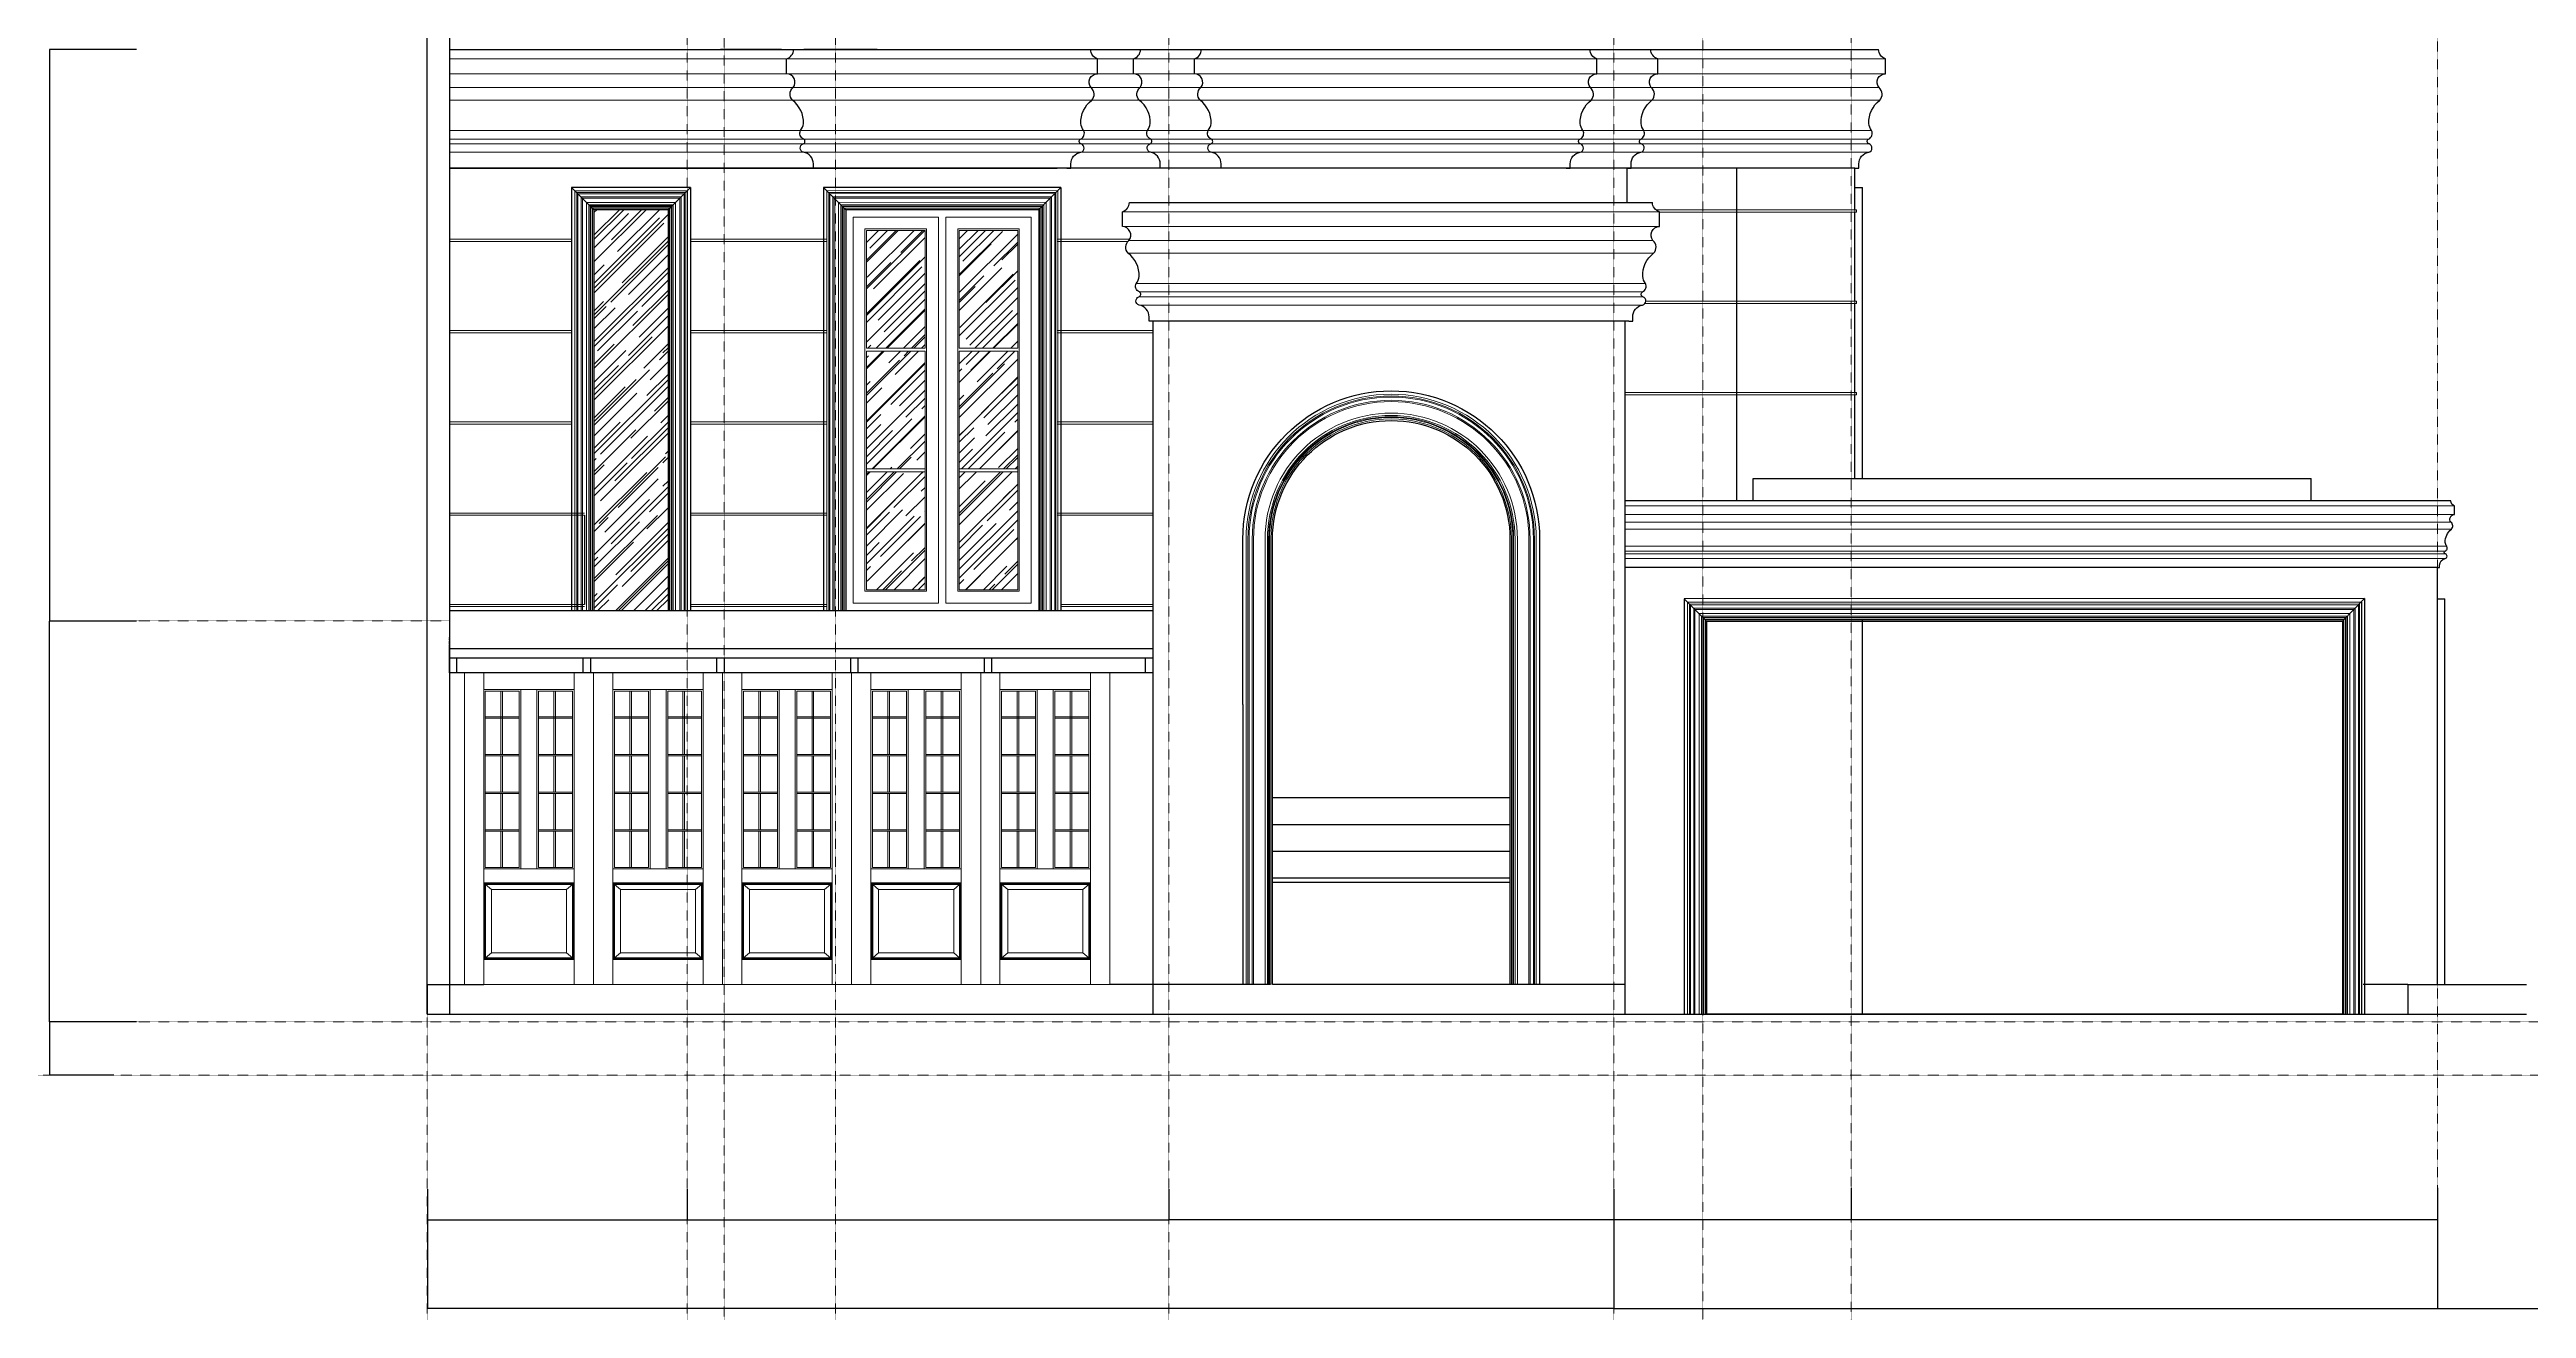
# Model space of a CAD drawing. Header units: millimetres. Extents: x -9564 to 494436, y -140371 to 4257.
# Drawn here: x 124220 to 140911, y -18131 to -9649 of the extents above; entities that cross this region are included whole.
import ezdxf

# ---------------------------------------------------------------- set-up
doc = ezdxf.new("R2010")
doc.units = ezdxf.units.MM
doc.header["$MEASUREMENT"] = 0
for name, pattern in [('DASHED2', [0.375, 0.25, -0.125]), ('HIDDEN2', [0.1875, 0.125, -0.0625]), ('SLD-Solid', [0])]:
    doc.linetypes.add(name, pattern=pattern)
doc.layers.get('DEFPOINTS').update_dxf_attribs({"lineweight": 18})
for name, color, linetype, lineweight in [('09-Arsiran', 8, 'Continuous', 5), ('AS', 8, 'HIDDEN2', 5), ('DOOR OPENING', 4, 'SLD-Solid', 5), ('KOP', 7, 'Continuous', 80), ('LEGEND', 1, 'DASHED2', 50), ('XR-KOP A3_MOZART$0$A-TXTKOP', 3, 'Continuous', 5), ('XR-KOP A3_MOZART$0$KOP-A1$0$A-GRSKOP', 1, 'Continuous', 5), ('XR-KOP A3_MOZART$0$KOP-A1$0$A-TXTKOP', 3, 'Continuous', 5)]:
    doc.layers.add(name, color=color, linetype=linetype, lineweight=lineweight)
doc.styles.add('style2', font='times.ttf', dxfattribs={"height": 0.18})
doc.styles.add('XR-KOP A3_MOZART$0$KOP-A1$0$DIM100', font='SIMPLEX.shx', dxfattribs={"width": 0.8, "height": 250})
doc.styles.add('XR-KOP A3_MOZART$0$KOP-A1$0$ROMANS', font='romans.shx', dxfattribs={"height": 200})
doc.styles.add('XR-KOP A3_MOZART$0$ROMANS', font='romans.shx', dxfattribs={"height": 200})
doc.dimstyles.new('ISO-25', dxfattribs={"dimtxt": 0.18, "dimasz": 0.12, "dimexe": 0.1, "dimexo": 0.1, "dimgap": 0.0625, "dimtad": 1, "dimtoh": 1, "dimdec": 0, "dimlfac": 1000, "dimtxsty": 'style2', "dimblk": 'ARCHTICK', "dimcen": 0.15, "dimclrd": 1, "dimclre": 1, "dimclrt": 4, "dimadec": 0, "dimazin": 0, "dimtfac": 1, "dimtdec": 0, "dimtmove": 0, "dimatfit": 3, "dimldrblk": 'OBLIQUE', "dimfxl": 1, "dimarcsym": 0})

msp = doc.modelspace()

# ---------------------------------------------------------------- blocks, each defined once
blk = doc.blocks.new('list')
for p, q in [((341.758, 201.809), (340.958, 201.809)), ((340.958, 201.809), (340.958, 201.461)), ((340.958, 201.809), (341.108, 201.659)), ((341.758, 201.809), (341.608, 201.659)), ((341.758, 201.809), (341.758, 201.461)), ((341.608, 201.659), (341.108, 201.659)), ((341.108, 201.659), (341.108, 198.959)), ((341.608, 201.659), (341.608, 198.959)), ((341.736, 201.787), (341.736, 198.959)), ((340.958, 201.461), (340.958, 201.446)), ((341.758, 201.461), (341.758, 201.446)), ((340.958, 201.446), (340.958, 200.846)), ((341.758, 201.446), (341.758, 200.846)), ((340.958, 200.846), (340.958, 200.831)), ((340.958, 200.831), (340.958, 200.231)), ((341.758, 200.846), (341.758, 200.831)), ((341.758, 200.831), (341.758, 200.231)), ((340.958, 200.231), (340.958, 200.216)), ((340.958, 200.216), (340.958, 199.616)), ((341.758, 200.231), (341.758, 200.216)), ((341.758, 200.216), (341.758, 199.616)), ((340.958, 199.616), (340.958, 199.601)), ((340.958, 199.601), (340.958, 198.959)), ((341.758, 199.616), (341.758, 199.601)), ((341.758, 199.601), (341.758, 198.959))]:
    blk.add_line(p, q)
at = {"layer": '09-Arsiran'}
for p, q in [((340.98, 201.787), (340.98, 198.959)), ((341.736, 201.787), (340.98, 201.787)), ((340.993, 201.775), (340.993, 198.959)), ((341.723, 201.775), (340.993, 201.775)), ((341, 201.767), (341, 198.959)), ((341.716, 201.767), (341, 201.767)), ((341.021, 201.746), (341.021, 198.959)), ((341.695, 201.746), (341.021, 201.746)), ((341.03, 201.737), (341.03, 198.959)), ((341.686, 201.737), (341.03, 201.737)), ((341.058, 201.709), (341.058, 198.959)), ((341.658, 201.709), (341.058, 201.709)), ((341.074, 201.693), (341.642, 201.693)), ((341.074, 198.959), (341.074, 201.693)), ((341.083, 201.685), (341.083, 198.959)), ((341.634, 201.685), (341.083, 201.685)), ((341.087, 201.68), (341.087, 198.959)), ((341.629, 201.68), (341.087, 201.68)), ((341.618, 201.67), (341.098, 201.67)), ((341.098, 201.67), (341.098, 198.959)), ((341.098, 201.67), (341.098, 198.959)), ((341.618, 201.67), (341.618, 198.959)), ((341.618, 201.67), (341.618, 198.959)), ((341.629, 201.68), (341.629, 198.959)), ((341.633, 201.685), (341.633, 198.959)), ((341.642, 198.959), (341.642, 201.693)), ((341.658, 201.709), (341.658, 198.959)), ((341.686, 201.737), (341.686, 198.959)), ((341.695, 201.746), (341.695, 198.959)), ((341.716, 201.767), (341.716, 198.959)), ((341.723, 201.775), (341.723, 198.959))]:
    blk.add_line(p, q, dxfattribs=at)
blk = doc.blocks.new('lis3')
for p, q in [((358.04, 195.259), (353.455, 195.258)), ((353.455, 195.258), (353.455, 194.909)), ((353.455, 195.258), (353.605, 195.108)), ((358.04, 195.259), (357.89, 195.108)), ((358.018, 195.236), (358.018, 192.459)), ((358.04, 195.259), (358.04, 194.91)), ((357.89, 195.108), (353.605, 195.108)), ((353.605, 195.108), (353.605, 192.459)), ((357.89, 195.108), (357.89, 192.459)), ((353.455, 194.909), (353.455, 194.894)), ((353.455, 194.894), (353.455, 194.294)), ((358.04, 194.91), (358.04, 194.895)), ((358.04, 194.895), (358.04, 192.459)), ((353.455, 194.294), (353.455, 194.279)), ((353.455, 194.279), (353.455, 193.679)), ((353.455, 193.679), (353.455, 193.664)), ((353.455, 193.664), (353.455, 193.064)), ((353.455, 193.064), (353.455, 193.049)), ((353.455, 193.049), (353.455, 192.458))]:
    blk.add_line(p, q)
at = {"layer": '09-Arsiran'}
for p, q in [((358.018, 195.236), (353.478, 195.235)), ((353.478, 195.235), (353.478, 192.459)), ((358.006, 195.224), (353.49, 195.223)), ((353.49, 195.223), (353.49, 192.459)), ((357.998, 195.217), (353.497, 195.216)), ((353.497, 195.216), (353.497, 192.459)), ((353.519, 195.195), (353.519, 192.459)), ((357.977, 195.195), (353.519, 195.195)), ((357.968, 195.187), (353.527, 195.186)), ((353.527, 195.186), (353.527, 192.459)), ((353.555, 195.158), (353.555, 192.459)), ((357.94, 195.158), (353.555, 195.158)), ((353.572, 195.142), (357.924, 195.142)), ((353.572, 192.459), (353.572, 195.142)), ((357.916, 195.134), (353.58, 195.133)), ((353.58, 195.133), (353.58, 192.459)), ((357.911, 195.129), (353.585, 195.128)), ((353.585, 195.128), (353.585, 192.459)), ((357.901, 195.119), (353.595, 195.118)), ((353.595, 195.118), (353.595, 192.459)), ((353.595, 195.118), (353.595, 192.459)), ((357.9, 195.119), (357.9, 192.459)), ((357.9, 195.119), (357.9, 192.459)), ((357.911, 195.129), (357.911, 192.459)), ((357.916, 195.134), (357.916, 192.459)), ((357.924, 192.459), (357.924, 195.142)), ((357.94, 195.158), (357.94, 192.459)), ((357.968, 195.187), (357.968, 192.459)), ((357.977, 195.195), (357.977, 192.459)), ((357.998, 195.217), (357.998, 192.459)), ((358.006, 195.224), (358.006, 192.459))]:
    blk.add_line(p, q, dxfattribs=at)
blk = doc.blocks.new('list4')
for p, q in [((345.227, 181.546), (345.227, 181.531)), ((345.227, 181.531), (345.227, 180.931)), ((347.227, 181.546), (347.227, 181.531)), ((347.227, 181.531), (347.227, 180.931)), ((345.227, 180.931), (345.227, 180.916)), ((347.227, 180.931), (347.227, 180.916)), ((345.227, 180.916), (345.227, 180.316)), ((347.227, 180.916), (347.227, 180.316)), ((345.227, 180.316), (345.227, 180.301)), ((345.227, 180.301), (345.227, 179.659)), ((347.227, 180.316), (347.227, 180.301)), ((347.227, 180.301), (347.227, 179.659))]:
    blk.add_line(p, q)
for points in [[(345.227, 181.546), (345.227, 182.295), (345.227, 182.31), (345.227, 182.659, -1), (347.227, 182.659), (347.227, 182.31), (347.227, 182.295), (347.227, 181.546)], [(345.427, 179.659), (345.427, 182.659, -1), (347.027, 182.659), (347.027, 179.659)]]:
    blk.add_lwpolyline(points, format="xyb")
at = {"layer": '09-Arsiran'}
blk.add_line((347.037, 182.519), (347.037, 179.659), dxfattribs=at)
for points in [[(345.249, 179.659), (345.249, 182.659, -1), (347.204, 182.659), (347.204, 179.659)], [(345.261, 179.659), (345.261, 182.659, -1), (347.192, 182.659), (347.192, 179.659)], [(345.269, 179.659), (345.269, 182.659, -1), (347.185, 182.659), (347.185, 179.659)], [(345.29, 179.659), (345.29, 182.659, -1), (347.163, 182.659), (347.163, 179.659)], [(345.299, 179.659), (345.299, 182.659, -1), (347.155, 182.659), (347.155, 179.659)], [(345.377, 179.659), (345.377, 182.659, -1), (347.077, 182.659), (347.077, 179.659)], [(347.061, 179.659), (347.061, 182.659, 1), (345.393, 182.659), (345.393, 179.659)], [(345.401, 179.659), (345.401, 182.659, -1), (347.052, 182.659), (347.052, 179.659)], [(345.406, 179.659), (345.406, 182.659, -1), (347.047, 182.659), (347.047, 179.659)], [(345.416, 179.659), (345.416, 182.659, -1.000001), (347.037, 182.659), (347.037, 179.659)]]:
    blk.add_lwpolyline(points, format="xyb", dxfattribs=at)
blk = doc.blocks.new('list1')
for p, q in [((333.255, 201.81), (331.655, 201.809)), ((331.655, 201.809), (331.655, 201.461)), ((331.655, 201.809), (331.806, 201.659)), ((333.255, 201.81), (333.105, 201.66)), ((333.255, 201.81), (333.255, 201.461)), ((333.106, 201.66), (331.806, 201.659)), ((331.806, 201.659), (331.806, 198.959)), ((333.105, 201.66), (333.105, 198.959)), ((331.655, 201.461), (331.655, 201.446)), ((333.255, 201.461), (333.255, 201.446)), ((331.655, 201.446), (331.655, 200.846)), ((333.255, 201.446), (333.255, 200.846)), ((331.655, 200.846), (331.655, 200.831)), ((331.655, 200.831), (331.655, 200.231)), ((333.255, 200.846), (333.255, 200.831)), ((333.255, 200.831), (333.255, 200.231)), ((331.655, 200.231), (331.655, 200.216)), ((331.655, 200.216), (331.655, 199.616)), ((333.255, 200.231), (333.255, 200.216)), ((333.255, 200.216), (333.255, 199.616)), ((331.655, 199.616), (331.655, 199.601)), ((331.655, 199.601), (331.655, 198.959)), ((333.255, 199.616), (333.255, 199.601)), ((333.255, 199.601), (333.255, 198.959))]:
    blk.add_line(p, q)
at = {"layer": '09-Arsiran'}
for p, q in [((333.233, 201.788), (331.678, 201.787)), ((331.678, 201.787), (331.678, 198.959)), ((331.69, 201.775), (331.69, 198.959)), ((333.221, 201.775), (331.69, 201.775)), ((333.214, 201.768), (331.697, 201.767)), ((331.697, 201.767), (331.697, 198.959)), ((333.192, 201.747), (331.719, 201.746)), ((331.719, 201.746), (331.719, 198.959)), ((333.183, 201.738), (331.727, 201.737)), ((331.727, 201.737), (331.727, 198.959)), ((333.155, 201.71), (331.756, 201.709)), ((331.756, 201.709), (331.756, 198.959)), ((331.772, 201.693), (333.139, 201.694)), ((331.772, 198.959), (331.772, 201.693)), ((331.78, 201.685), (331.78, 198.959)), ((333.131, 201.685), (331.78, 201.685)), ((333.126, 201.681), (331.785, 201.68)), ((331.785, 201.68), (331.785, 198.959)), ((333.116, 201.67), (331.795, 201.67)), ((331.795, 201.67), (331.795, 198.959)), ((331.795, 201.67), (331.795, 198.959)), ((333.116, 201.67), (333.116, 198.959)), ((333.116, 201.67), (333.116, 198.959)), ((333.126, 201.681), (333.126, 198.959)), ((333.131, 201.685), (333.131, 198.959)), ((333.139, 198.959), (333.139, 201.694)), ((333.155, 201.71), (333.155, 198.959)), ((333.183, 201.738), (333.183, 198.959)), ((333.192, 201.747), (333.192, 198.959)), ((333.214, 201.768), (333.214, 198.959)), ((333.221, 201.775), (333.221, 198.959)), ((333.233, 201.788), (333.233, 198.959))]:
    blk.add_line(p, q, dxfattribs=at)
blk = doc.blocks.new('henderson')
at = {"layer": 'DOOR OPENING'}
for p, q in [((341.086, 194.759), (341.105, 194.759)), ((341.105, 192.659), (341.105, 194.759)), ((341.105, 194.759), (341.235, 194.759)), ((341.235, 194.759), (341.844, 194.759)), ((341.235, 194.646), (341.235, 194.759)), ((341.486, 194.646), (341.235, 194.646)), ((341.235, 193.439), (341.235, 194.646)), ((341.246, 194.636), (341.246, 194.463)), ((341.35, 194.636), (341.246, 194.636)), ((341.361, 194.636), (341.35, 194.636)), ((341.35, 194.463), (341.35, 194.636)), ((341.475, 194.636), (341.361, 194.636)), ((341.361, 194.463), (341.361, 194.636)), ((341.475, 194.463), (341.475, 194.636)), ((341.594, 194.646), (341.486, 194.646)), ((341.486, 194.646), (341.486, 193.439)), ((341.844, 194.646), (341.594, 194.646)), ((341.594, 193.439), (341.594, 194.646)), ((341.605, 194.636), (341.605, 194.463)), ((341.708, 194.636), (341.605, 194.636)), ((341.719, 194.636), (341.708, 194.636)), ((341.708, 194.463), (341.708, 194.636)), ((341.833, 194.636), (341.719, 194.636)), ((341.719, 194.463), (341.719, 194.636)), ((341.833, 194.463), (341.833, 194.636)), ((341.844, 194.646), (341.844, 194.759)), ((341.844, 194.759), (341.937, 194.759)), ((341.844, 193.439), (341.844, 194.646)), ((341.937, 194.759), (341.975, 194.759)), ((341.975, 192.659), (341.975, 194.759)), ((341.975, 194.759), (341.987, 194.759)), ((341.246, 194.463), (341.246, 194.454)), ((341.35, 194.463), (341.246, 194.463)), ((341.246, 194.454), (341.246, 194.209)), ((341.246, 194.454), (341.35, 194.454)), ((341.361, 194.463), (341.35, 194.463)), ((341.35, 194.454), (341.35, 194.463)), ((341.35, 194.454), (341.35, 194.209)), ((341.35, 194.454), (341.361, 194.454)), ((341.361, 194.454), (341.361, 194.463)), ((341.475, 194.463), (341.361, 194.463)), ((341.361, 194.454), (341.475, 194.454)), ((341.361, 194.209), (341.361, 194.454)), ((341.475, 194.454), (341.475, 194.463)), ((341.475, 194.209), (341.475, 194.454)), ((341.605, 194.463), (341.605, 194.454)), ((341.708, 194.463), (341.605, 194.463)), ((341.605, 194.454), (341.605, 194.209)), ((341.605, 194.454), (341.708, 194.454)), ((341.719, 194.463), (341.708, 194.463)), ((341.708, 194.454), (341.708, 194.463)), ((341.708, 194.454), (341.708, 194.209)), ((341.708, 194.454), (341.719, 194.454)), ((341.719, 194.454), (341.719, 194.463)), ((341.833, 194.463), (341.719, 194.463)), ((341.719, 194.454), (341.833, 194.454)), ((341.719, 194.209), (341.719, 194.454)), ((341.833, 194.454), (341.833, 194.463)), ((341.833, 194.209), (341.833, 194.454)), ((341.246, 194.209), (341.246, 194.2)), ((341.35, 194.209), (341.246, 194.209)), ((341.246, 194.2), (341.246, 193.955)), ((341.246, 194.2), (341.35, 194.2)), ((341.361, 194.209), (341.35, 194.209)), ((341.35, 194.2), (341.35, 193.955)), ((341.35, 194.2), (341.361, 194.2)), ((341.475, 194.209), (341.361, 194.209)), ((341.361, 194.2), (341.475, 194.2)), ((341.361, 193.955), (341.361, 194.2)), ((341.475, 194.2), (341.475, 194.209)), ((341.475, 193.955), (341.475, 194.2)), ((341.605, 194.209), (341.605, 194.2)), ((341.708, 194.209), (341.605, 194.209)), ((341.605, 194.2), (341.605, 193.955)), ((341.605, 194.2), (341.708, 194.2)), ((341.719, 194.209), (341.708, 194.209)), ((341.708, 194.2), (341.708, 193.955)), ((341.708, 194.2), (341.719, 194.2)), ((341.833, 194.209), (341.719, 194.209)), ((341.719, 194.2), (341.833, 194.2)), ((341.719, 193.955), (341.719, 194.2)), ((341.833, 194.2), (341.833, 194.209)), ((341.833, 193.955), (341.833, 194.2)), ((341.246, 193.955), (341.246, 193.946)), ((341.35, 193.955), (341.246, 193.955)), ((341.246, 193.946), (341.246, 193.702)), ((341.246, 193.946), (341.35, 193.946)), ((341.361, 193.955), (341.35, 193.955)), ((341.35, 193.946), (341.35, 193.702)), ((341.35, 193.946), (341.361, 193.946)), ((341.475, 193.955), (341.361, 193.955)), ((341.361, 193.702), (341.361, 193.946)), ((341.361, 193.946), (341.475, 193.946)), ((341.475, 193.946), (341.475, 193.955)), ((341.475, 193.702), (341.475, 193.946)), ((341.605, 193.955), (341.605, 193.946)), ((341.708, 193.955), (341.605, 193.955)), ((341.605, 193.946), (341.605, 193.702)), ((341.605, 193.946), (341.708, 193.946)), ((341.719, 193.955), (341.708, 193.955)), ((341.708, 193.946), (341.708, 193.702)), ((341.708, 193.946), (341.719, 193.946)), ((341.833, 193.955), (341.719, 193.955)), ((341.719, 193.702), (341.719, 193.946)), ((341.719, 193.946), (341.833, 193.946)), ((341.833, 193.946), (341.833, 193.955)), ((341.833, 193.702), (341.833, 193.946)), ((341.246, 193.702), (341.246, 193.692)), ((341.35, 193.702), (341.246, 193.702)), ((341.246, 193.692), (341.246, 193.448)), ((341.246, 193.692), (341.35, 193.692)), ((341.361, 193.702), (341.35, 193.702)), ((341.35, 193.692), (341.361, 193.692)), ((341.35, 193.692), (341.35, 193.448)), ((341.475, 193.702), (341.361, 193.702)), ((341.361, 193.448), (341.361, 193.692)), ((341.361, 193.692), (341.475, 193.692)), ((341.475, 193.692), (341.475, 193.702)), ((341.475, 193.448), (341.475, 193.692)), ((341.605, 193.702), (341.605, 193.692)), ((341.708, 193.702), (341.605, 193.702)), ((341.605, 193.692), (341.605, 193.448)), ((341.605, 193.692), (341.708, 193.692)), ((341.719, 193.702), (341.708, 193.702)), ((341.708, 193.692), (341.719, 193.692)), ((341.708, 193.692), (341.708, 193.448)), ((341.833, 193.702), (341.719, 193.702)), ((341.719, 193.448), (341.719, 193.692)), ((341.719, 193.692), (341.833, 193.692)), ((341.833, 193.692), (341.833, 193.702)), ((341.833, 193.448), (341.833, 193.692)), ((341.246, 193.448), (341.35, 193.448)), ((341.35, 193.448), (341.361, 193.448)), ((341.361, 193.448), (341.475, 193.448)), ((341.605, 193.448), (341.708, 193.448)), ((341.708, 193.448), (341.719, 193.448)), ((341.719, 193.448), (341.833, 193.448)), ((341.235, 193.439), (341.486, 193.439)), ((341.235, 193.345), (341.235, 193.439)), ((341.235, 192.828), (341.235, 193.345)), ((341.235, 193.345), (341.844, 193.345)), ((341.235, 193.345), (341.241, 193.34)), ((341.241, 193.34), (341.241, 192.833)), ((341.241, 193.34), (341.247, 193.334)), ((341.839, 193.34), (341.241, 193.34)), ((341.833, 193.334), (341.247, 193.334)), ((341.287, 193.3), (341.247, 193.334)), ((341.247, 193.334), (341.247, 192.838)), ((341.793, 193.3), (341.287, 193.3)), ((341.287, 193.3), (341.287, 192.872)), ((341.594, 193.439), (341.486, 193.439)), ((341.594, 193.439), (341.844, 193.439)), ((341.833, 193.334), (341.793, 193.3)), ((341.793, 192.872), (341.793, 193.3)), ((341.833, 193.334), (341.839, 193.34)), ((341.833, 192.838), (341.833, 193.334)), ((341.844, 193.345), (341.839, 193.34)), ((341.839, 192.833), (341.839, 193.34)), ((341.844, 193.345), (341.844, 193.439)), ((341.844, 192.828), (341.844, 193.345)), ((341.235, 192.828), (341.241, 192.833)), ((341.235, 192.659), (341.235, 192.828)), ((341.235, 192.828), (341.844, 192.828)), ((341.241, 192.833), (341.247, 192.838)), ((341.241, 192.833), (341.839, 192.833)), ((341.247, 192.838), (341.287, 192.872)), ((341.247, 192.838), (341.833, 192.838)), ((341.287, 192.872), (341.793, 192.872)), ((341.833, 192.838), (341.793, 192.872)), ((341.839, 192.833), (341.833, 192.838)), ((341.839, 192.833), (341.844, 192.828)), ((341.844, 192.828), (341.844, 192.659)), ((341.235, 192.659), (341.105, 192.659)), ((341.844, 192.659), (341.235, 192.659)), ((341.975, 192.659), (341.844, 192.659))]:
    blk.add_line(p, q, dxfattribs=at)
blk = doc.blocks.new('GS')
at = {"layer": '09-Arsiran'}
h = blk.add_hatch(dxfattribs=at)
h.set_pattern_fill('AR-RROOF', color=256, scale=0.005, angle=45)
h.set_pattern_definition([(45, (-15.7414, -44.29391), (0.107763073, 0.287368196), [1.905, -0.254, 0.635, -0.127]), (45, (-15.66686, -44.12957), (-0.20923997, 0.029634845), [0.381, -0.04191, 0.762, -0.09525]), (45, (-15.77283, -44.17268), (0.406805602, 0.527141034), [1.016, -0.1778, 0.508, -0.127])])
h.paths.add_polyline_path([(328.222, 157.225), (328.164, 157.225), (327.828, 157.225), (327.828, 156.432), (328.222, 156.432)])
h.paths.add_polyline_path([(327.828, 155.619), (328.222, 155.619), (328.222, 156.412), (327.828, 156.412)])
h.paths.add_polyline_path([(327.828, 155.599), (327.828, 154.805), (328.164, 154.805), (328.222, 154.805), (328.222, 155.599)])
h.paths.add_polyline_path([(327.203, 154.805), (327.454, 154.805), (327.598, 154.805), (327.598, 155.599), (327.454, 155.599), (327.203, 155.599)])
h.paths.add_polyline_path([(327.598, 156.412), (327.454, 156.412), (327.203, 156.412), (327.203, 155.619), (327.454, 155.619), (327.598, 155.619)])
h.paths.add_polyline_path([(327.203, 156.432), (327.454, 156.432), (327.598, 156.432), (327.598, 157.225), (327.454, 157.225), (327.203, 157.225)])
at = {"layer": 'DOOR OPENING'}
for p, q in [((327.063, 157.365), (327.063, 154.665)), ((328.364, 157.365), (327.063, 157.365)), ((327.113, 157.315), (327.113, 154.715)), ((327.688, 157.315), (327.113, 157.315)), ((327.688, 157.315), (327.688, 154.715)), ((327.738, 157.315), (327.738, 154.715)), ((328.312, 157.315), (327.738, 157.315)), ((328.312, 154.715), (328.312, 157.315)), ((328.364, 154.665), (328.364, 157.365)), ((327.828, 155.619), (328.222, 155.619)), ((328.222, 155.599), (327.828, 155.599)), ((328.364, 154.665), (327.063, 154.665)), ((327.688, 154.715), (327.113, 154.715)), ((328.312, 154.715), (327.738, 154.715))]:
    blk.add_line(p, q, dxfattribs=at)
for points in [[(327.193, 157.235), (327.193, 154.795), (327.608, 154.795), (327.608, 157.235)], [(327.454, 156.432), (327.598, 156.432), (327.598, 157.225), (327.454, 157.225), (327.203, 157.225), (327.203, 156.432)], [(327.818, 157.235), (327.818, 154.795), (328.232, 154.795), (328.232, 157.235)], [(328.222, 157.225), (328.164, 157.225), (327.828, 157.225), (327.828, 156.432), (328.222, 156.432)], [(327.598, 156.412), (327.598, 154.805), (327.454, 154.805), (327.203, 154.805), (327.203, 156.412), (327.454, 156.412)], [(328.222, 154.805), (328.164, 154.805), (327.828, 154.805), (327.828, 156.412), (328.222, 156.412)]]:
    blk.add_lwpolyline(points, close=True, dxfattribs=at)
for points in [[(327.203, 155.619), (327.454, 155.619), (327.598, 155.619)], [(327.598, 155.599), (327.454, 155.599), (327.203, 155.599)]]:
    blk.add_lwpolyline(points, dxfattribs=at)
blk = doc.blocks.new('_ArchTick')
at = {"color": 0, "linetype": 'ByBlock', "const_width": 0.15}
blk.add_lwpolyline([(-0.5, -0.5), (0.5, 0.5)], dxfattribs=at)
blk = doc.blocks.new('*D703')
at = {"color": 1, "lineweight": -2, "transparency": 16777216}
for p, q in [((124807, -13499), (124220, -13499)), ((124220, -16199), (124220, -13499)), ((124807, -16199), (124220, -16199))]:
    blk.add_line(p, q, dxfattribs=at)
at = {"layer": 'DEFPOINTS', "color": 0, "transparency": 16777216}
for p in [(124220, -13499), (124807, -13499), (124807, -16199)]:
    blk.add_point(p, dxfattribs=at)
at = {"color": 1, "lineweight": -2, "transparency": 16777216, "xscale": 0.12, "yscale": 0.12, "zscale": 0.12}
for p, rotation in [((124220, -13499), 90), ((124220, -16199), 270)]:
    blk.add_blockref('_ArchTick', p, dxfattribs=dict(at, rotation=rotation))
at = {"color": 4, "transparency": 16777216, "insert": (124220, -14849), "char_height": 0.18, "attachment_point": 5, "rotation": 90, "style": 'style2'}
blk.add_mtext('2699999', dxfattribs=at)
blk = doc.blocks.new('_Oblique')
at = {"color": 0, "linetype": 'ByBlock', "lineweight": -2}
blk.add_line((-0.5, -0.5), (0.5, 0.5), dxfattribs=at)
blk = doc.blocks.new('*D704')
at = {"color": 1, "lineweight": -2, "transparency": 16777216}
for p, q in [((124807, -9649), (124220, -9649)), ((124220, -9649), (124220, -13499)), ((124807, -13499), (124220, -13499))]:
    blk.add_line(p, q, dxfattribs=at)
at = {"layer": 'DEFPOINTS', "color": 0, "transparency": 16777216}
for p in [(124807, -9649), (124220, -13499), (124807, -13499)]:
    blk.add_point(p, dxfattribs=at)
at = {"color": 1, "lineweight": -2, "transparency": 16777216, "xscale": 0.12, "yscale": 0.12, "zscale": 0.12}
for p, rotation in [((124220, -9649), 90), ((124220, -13499), 270)]:
    blk.add_blockref('_ArchTick', p, dxfattribs=dict(at, rotation=rotation))
at = {"color": 4, "transparency": 16777216, "insert": (124220, -11574), "char_height": 0.18, "attachment_point": 5, "rotation": 90, "style": 'style2'}
blk.add_mtext('3849999', dxfattribs=at)
blk = doc.blocks.new('*D694')
at = {"color": 1, "lineweight": -2, "transparency": 16777216}
for p, q in [((126766, -17328), (126766, -17534)), ((128516, -17328), (128516, -17534)), ((126766, -17534), (128516, -17534))]:
    blk.add_line(p, q, dxfattribs=at)
at = {"layer": 'DEFPOINTS', "color": 0, "transparency": 16777216}
for p in [(126766, -17327), (128516, -17327), (128516, -17534)]:
    blk.add_point(p, dxfattribs=at)
at = {"color": 1, "lineweight": -2, "transparency": 16777216, "xscale": 0.12, "yscale": 0.12, "zscale": 0.12, "rotation": 180}
blk.add_blockref('_ArchTick', (126766, -17534), dxfattribs=at)
at = {"color": 1, "lineweight": -2, "transparency": 16777216, "xscale": 0.12, "yscale": 0.12, "zscale": 0.12}
blk.add_blockref('_ArchTick', (128516, -17534), dxfattribs=at)
at = {"color": 4, "transparency": 16777216, "insert": (127641, -17533), "char_height": 0.18, "attachment_point": 5, "style": 'style2'}
blk.add_mtext('1750000', dxfattribs=at)
blk = doc.blocks.new('*D695')
at = {"color": 1, "lineweight": -2, "transparency": 16777216}
for p, q in [((128516, -17328), (128516, -17534)), ((131763, -17328), (131763, -17534)), ((128516, -17534), (131763, -17534))]:
    blk.add_line(p, q, dxfattribs=at)
at = {"layer": 'DEFPOINTS', "color": 0, "transparency": 16777216}
for p in [(128516, -17327), (131763, -17327), (131763, -17534)]:
    blk.add_point(p, dxfattribs=at)
at = {"color": 1, "lineweight": -2, "transparency": 16777216, "xscale": 0.12, "yscale": 0.12, "zscale": 0.12, "rotation": 180}
blk.add_blockref('_ArchTick', (128516, -17534), dxfattribs=at)
at = {"color": 1, "lineweight": -2, "transparency": 16777216, "xscale": 0.12, "yscale": 0.12, "zscale": 0.12}
blk.add_blockref('_ArchTick', (131763, -17534), dxfattribs=at)
at = {"color": 4, "transparency": 16777216, "insert": (130139, -17533), "char_height": 0.18, "attachment_point": 5, "style": 'style2'}
blk.add_mtext('3247501', dxfattribs=at)
blk = doc.blocks.new('*D696')
at = {"color": 1, "lineweight": -2, "transparency": 16777216}
for p, q in [((131763, -17328), (131763, -17531)), ((134761, -17328), (134761, -17531)), ((131763, -17531), (134761, -17531))]:
    blk.add_line(p, q, dxfattribs=at)
at = {"layer": 'DEFPOINTS', "color": 0, "transparency": 16777216}
for p in [(131763, -17327), (134761, -17327), (134761, -17531)]:
    blk.add_point(p, dxfattribs=at)
at = {"color": 1, "lineweight": -2, "transparency": 16777216, "xscale": 0.12, "yscale": 0.12, "zscale": 0.12, "rotation": 180}
blk.add_blockref('_ArchTick', (131763, -17531), dxfattribs=at)
at = {"color": 1, "lineweight": -2, "transparency": 16777216, "xscale": 0.12, "yscale": 0.12, "zscale": 0.12}
blk.add_blockref('_ArchTick', (134761, -17531), dxfattribs=at)
at = {"color": 4, "transparency": 16777216, "insert": (133262, -17530), "char_height": 0.18, "attachment_point": 5, "style": 'style2'}
blk.add_mtext('2997499', dxfattribs=at)
blk = doc.blocks.new('*D697')
at = {"color": 1, "lineweight": -2, "transparency": 16777216}
for p, q in [((134761, -17328), (134761, -17531)), ((136361, -17317), (136361, -17531)), ((134761, -17531), (136361, -17531))]:
    blk.add_line(p, q, dxfattribs=at)
at = {"layer": 'DEFPOINTS', "color": 0, "transparency": 16777216}
for p in [(134761, -17327), (136361, -17317), (136361, -17531)]:
    blk.add_point(p, dxfattribs=at)
at = {"color": 1, "lineweight": -2, "transparency": 16777216, "xscale": 0.12, "yscale": 0.12, "zscale": 0.12, "rotation": 180}
blk.add_blockref('_ArchTick', (134761, -17531), dxfattribs=at)
at = {"color": 1, "lineweight": -2, "transparency": 16777216, "xscale": 0.12, "yscale": 0.12, "zscale": 0.12}
blk.add_blockref('_ArchTick', (136361, -17531), dxfattribs=at)
at = {"color": 4, "transparency": 16777216, "insert": (135561, -17530), "char_height": 0.18, "attachment_point": 5, "style": 'style2'}
blk.add_mtext('1600000', dxfattribs=at)
blk = doc.blocks.new('*D698')
at = {"color": 1, "lineweight": -2, "transparency": 16777216}
for p, q in [((126766, -17534), (126766, -18131)), ((134761, -17531), (134761, -18131)), ((134761, -18131), (126766, -18131))]:
    blk.add_line(p, q, dxfattribs=at)
at = {"layer": 'DEFPOINTS', "color": 0, "transparency": 16777216}
for p in [(126766, -17534), (134761, -17531), (126766, -18131)]:
    blk.add_point(p, dxfattribs=at)
at = {"color": 1, "lineweight": -2, "transparency": 16777216, "xscale": 0.12, "yscale": 0.12, "zscale": 0.12, "rotation": 180}
blk.add_blockref('_ArchTick', (126766, -18131), dxfattribs=at)
at = {"color": 1, "lineweight": -2, "transparency": 16777216, "xscale": 0.12, "yscale": 0.12, "zscale": 0.12}
blk.add_blockref('_ArchTick', (134761, -18131), dxfattribs=at)
at = {"color": 4, "transparency": 16777216, "insert": (130763, -18130), "char_height": 0.18, "attachment_point": 5, "style": 'style2'}
blk.add_mtext('7995000', dxfattribs=at)
blk = doc.blocks.new('*D699')
at = {"color": 1, "lineweight": -2, "transparency": 16777216}
for p, q in [((136361, -17317), (136361, -17531)), ((140311, -17317), (140311, -17531)), ((136361, -17531), (140311, -17531))]:
    blk.add_line(p, q, dxfattribs=at)
at = {"layer": 'DEFPOINTS', "color": 0, "transparency": 16777216}
for p in [(136361, -17317), (140311, -17317), (140311, -17531)]:
    blk.add_point(p, dxfattribs=at)
at = {"color": 1, "lineweight": -2, "transparency": 16777216, "xscale": 0.12, "yscale": 0.12, "zscale": 0.12, "rotation": 180}
blk.add_blockref('_ArchTick', (136361, -17531), dxfattribs=at)
at = {"color": 1, "lineweight": -2, "transparency": 16777216, "xscale": 0.12, "yscale": 0.12, "zscale": 0.12}
blk.add_blockref('_ArchTick', (140311, -17531), dxfattribs=at)
at = {"color": 4, "transparency": 16777216, "insert": (138336, -17530), "char_height": 0.18, "attachment_point": 5, "style": 'style2'}
blk.add_mtext('3949999', dxfattribs=at)
blk = doc.blocks.new('*D702')
at = {"color": 1, "lineweight": -2, "transparency": 16777216}
for p, q in [((134761, -17781), (134761, -18131)), ((140311, -17781), (140311, -18131)), ((134761, -18131), (140311, -18131))]:
    blk.add_line(p, q, dxfattribs=at)
at = {"layer": 'DEFPOINTS', "color": 0, "transparency": 16777216}
for p in [(134761, -17781), (140311, -17781), (140311, -18131)]:
    blk.add_point(p, dxfattribs=at)
at = {"color": 1, "lineweight": -2, "transparency": 16777216, "xscale": 0.12, "yscale": 0.12, "zscale": 0.12, "rotation": 180}
blk.add_blockref('_ArchTick', (134761, -18131), dxfattribs=at)
at = {"color": 1, "lineweight": -2, "transparency": 16777216, "xscale": 0.12, "yscale": 0.12, "zscale": 0.12}
blk.add_blockref('_ArchTick', (140311, -18131), dxfattribs=at)
at = {"color": 4, "transparency": 16777216, "insert": (137536, -18130), "char_height": 0.18, "attachment_point": 5, "style": 'style2'}
blk.add_mtext('5549999', dxfattribs=at)
blk = doc.blocks.new('*D875')
at = {"color": 1, "lineweight": -2, "transparency": 16777216}
for p, q in [((124647, -16199), (124220, -16199)), ((124220, -16199), (124220, -16559)), ((124654, -16559), (124220, -16559))]:
    blk.add_line(p, q, dxfattribs=at)
at = {"layer": 'DEFPOINTS', "color": 0, "transparency": 16777216}
for p in [(124647, -16199), (124220, -16559), (124654, -16559, 0)]:
    blk.add_point(p, dxfattribs=at)
at = {"color": 1, "lineweight": -2, "transparency": 16777216, "xscale": 0.12, "yscale": 0.12, "zscale": 0.12}
for p, rotation in [((124220, -16199), 90), ((124220, -16559), 270)]:
    blk.add_blockref('_ArchTick', p, dxfattribs=dict(at, rotation=rotation))
at = {"color": 4, "transparency": 16777216, "insert": (124220, -16379), "char_height": 0.18, "attachment_point": 5, "rotation": 90, "style": 'style2'}
blk.add_mtext('360000', dxfattribs=at)
blk = doc.blocks.new('hsdh')
at = {"layer": 'XR-KOP A3_MOZART$0$KOP-A1$0$A-GRSKOP', "linetype": 'Continuous', "lineweight": 5}
for p, q in [((140385, 56660), (140385, 82138)), ((140385, 80618), (145017, 80618)), ((140385, 74466), (145017, 74466)), ((140385, 74244), (145017, 74244)), ((140385, 71876), (145017, 71876)), ((140385, 71654), (145017, 71654)), ((140385, 69286), (145017, 69286)), ((140385, 69063), (145017, 69063)), ((140385, 65781), (145017, 65781)), ((140385, 65781), (145017, 65781)), ((140732, 61611), (140732, 65781)), ((141079, 61611), (141079, 65781)), ((141427, 61611), (141427, 65781)), ((141774, 61611), (141774, 65781)), ((142122, 61611), (142122, 65781)), ((142469, 61611), (142469, 65781)), ((142816, 61611), (142816, 65781)), ((143164, 61611), (143164, 65781)), ((143511, 61611), (143511, 65781)), ((143859, 61611), (143859, 65781)), ((144206, 61611), (144206, 65781)), ((144554, 61611), (144554, 65781)), ((140385, 65317), (145017, 65317)), ((140385, 62631), (145017, 62631)), ((140385, 61982), (145017, 61982)), ((140385, 61611), (145017, 61611)), ((140385, 61611), (145017, 61611)), ((140385, 61380), (145017, 61380)), ((140385, 59597), (145017, 59597)), ((141774, 59597), (141774, 58485)), ((142701, 59597), (142701, 58485)), ((143627, 59597), (143627, 58115)), ((143998, 59597), (143998, 58115)), ((141774, 59226), (145017, 59226)), ((141774, 58856), (145017, 58856)), ((140385, 58485), (145017, 58485)), ((142237, 58485), (142237, 58115)), ((140385, 58115), (145017, 58115)), ((140385, 57651), (145017, 57651)), ((141201, 57651), (141201, 56660)), ((142701, 57651), (142701, 56660)), ((144258, 57651), (144258, 56660)), ((140385, 57420), (145017, 57420))]:
    blk.add_line(p, q, dxfattribs=at)
at = {"layer": 'XR-KOP A3_MOZART$0$KOP-A1$0$A-GRSKOP', "color": 0, "linetype": 'Continuous', "lineweight": 5}
blk.add_lwpolyline([(145480, 82601), (107945, 82601), (107945, 56197), (145480, 56197)], close=True, dxfattribs=at)
at = {"layer": 'XR-KOP A3_MOZART$0$KOP-A1$0$A-GRSKOP', "color": 5, "linetype": 'Continuous', "lineweight": 5}
blk.add_lwpolyline([(145017, 82138), (108409, 82138), (108409, 56660), (145017, 56660)], close=True, dxfattribs=at)
at = {"layer": 'XR-KOP A3_MOZART$0$KOP-A1$0$A-GRSKOP', "linetype": 'Continuous', "lineweight": 5}
blk.add_lwpolyline([(145017, 80396), (140385, 80396)], dxfattribs=at)
at = {"layer": 'KOP', "color": 7, "char_height": 132.26, "attachment_point": 1, "style": 'style2'}
for s, insert in [('{\\fArial|b0|i0|c0|p34;RESIDENTIAL HOUSE AKASIA 2 / 59}', (141177, 81480)), ('{\\fBankGothic Lt BT|b0|i0|c0|p34;Eric Handaya,S.T I.A.I}', (141186, 70546))]:
    blk.add_mtext(s, dxfattribs=dict(at, insert=insert))
at = {"layer": 'XR-KOP A3_MOZART$0$A-TXTKOP', "lineweight": 5, "style": 'XR-KOP A3_MOZART$0$ROMANS'}
blk.add_text('-', height=92.6, dxfattribs=at).set_placement((144125, 58258))
at = {"layer": 'XR-KOP A3_MOZART$0$KOP-A1$0$A-TXTKOP', "lineweight": 5, "style": 'XR-KOP A3_MOZART$0$KOP-A1$0$ROMANS'}
for s, height, p in [('NAMA PROYEK', 69.49, (140443, 81990)), ('CATATAN :', 69.5, (140443, 80475)), ('PEMBERI TUGAS', 69.49, (140443, 74323)), ('ARSITEK', 69.5, (140443, 71733)), ('DRAFTING', 69.5, (140443, 69142)), ('JUDUL GAMBAR :', 69.49, (140443, 61451)), ('SKALA :', 69.5, (140443, 59449)), ('DIGAMBAR', 92.6, (141846, 59375)), ('TGL.', 92.6, (143699, 59375)), ('DIPERIKSA', 92.6, (141846, 59004)), ('TGL.', 92.6, (143699, 59004)), ('DISETUJUI', 92.6, (141846, 58634)), ('TGL.', 92.6, (143699, 58634)), ('DISETUJUI PEMB. TUGAS', 92.65, (140443, 58262)), ('TGL.', 92.6, (143699, 58263)), ('DIKELUARKAN UNTUK :', 92.65, (140443, 57961)), ('FOR DESIGN DEVELOPMENT', 92.65, (142221, 57800)), ('NO. PROYEK', 69.5, (140443, 57491)), ('NO. GAMBAR :', 69.49, (141267, 57491)), ('KODE GAMBAR :', 69.49, (142767, 57491)), ('REVISI :', 69.5, (144317, 57491))]:
    blk.add_text(s, height=height, dxfattribs=at).set_placement(p)
for s, height, p in [('TDT', 69.5, (144822, 65440)), ('R E V I S I', 69.49, (144822, 63662)), ('TGL', 69.5, (144822, 62210)), ('NO.', 69.5, (144822, 61732))]:
    blk.add_text(s, height=height, rotation=90, dxfattribs=at).set_placement(p)
at = {"layer": 'XR-KOP A3_MOZART$0$KOP-A1$0$A-TXTKOP', "insert": (140473, 80371), "char_height": 69.485, "width": 4456.22, "attachment_point": 1, "style": 'XR-KOP A3_MOZART$0$KOP-A1$0$DIM100'}
blk.add_mtext('Semua denah, rancangan dan karya seni yang tertera pada gambar ini dilindungi oleh Undang-undang Hak Cipta, serta hanya dipakai untuk yang telah ditentukan dan tidak boleh diperbanyak tanpa ijin tertulis.\\PKontraktor berkewajiban untuk memeriksa dimensi terhadap keadaan lapangan dan apabila ada ketidakcocokan harus dilaporkan kepada Arsitek.\\PGambar berdimensi tidak diperkenankan diskala.\\PSebelum pekerjaan dilaksanakan, kontraktor berkewajiban untuk meminta persetujuan gambar kerja dan contoh bahan dari Arsitek.', dxfattribs=at)
blk = doc.blocks.new('*D700')
at = {"color": 1, "lineweight": -2, "transparency": 16777216}
for p, q in [((140311, -17531), (140311, -18131)), ((144411, -17531), (144411, -18131)), ((140311, -18131), (144411, -18131))]:
    blk.add_line(p, q, dxfattribs=at)
at = {"layer": 'DEFPOINTS', "color": 0, "transparency": 16777216}
for p in [(140311, -17531), (144411, -17531), (144411, -18131)]:
    blk.add_point(p, dxfattribs=at)
at = {"color": 1, "lineweight": -2, "transparency": 16777216, "xscale": 0.12, "yscale": 0.12, "zscale": 0.12, "rotation": 180}
blk.add_blockref('_ArchTick', (140311, -18131), dxfattribs=at)
at = {"color": 1, "lineweight": -2, "transparency": 16777216, "xscale": 0.12, "yscale": 0.12, "zscale": 0.12}
blk.add_blockref('_ArchTick', (144411, -18131), dxfattribs=at)
at = {"color": 4, "transparency": 16777216, "insert": (142361, -18130), "char_height": 0.18, "attachment_point": 5, "style": 'style2'}
blk.add_mtext('4099999', dxfattribs=at)

# ---------------------------------------------------------------- dimensions: what is measured, and where the dimension line sits
for base, p1, p2, picture, middle in [((124220.2618, -13498.8922, 0), (124807.3945, -9648.893, 0), (124807.3945, -13498.8922, 0), '*D704', (124220.1075, -11573.8926, 0)), ((124220.26177, -13498.89223, 0), (124807.39452, -16198.89172, 0), (124807.39452, -13498.89223, 0), '*D703', (124220.10745, -14848.89197, 0))]:
    dim = msp.add_linear_dim(base=base, p1=p1, p2=p2, angle=90, dimstyle='ISO-25')
    dim.commit()
    dim.dimension.update_dxf_attribs({"geometry": picture, "text_midpoint": middle})
dim = msp.add_linear_dim(base=(124220.2618, -16558.8917, 0), p1=(124646.6513, -16198.8917, 0), p2=(124654.1793, -16558.8917), angle=90, dimstyle='ISO-25')
dim.commit()
dim.dimension.update_dxf_attribs({"geometry": '*D875', "text_midpoint": (124220.2618, -16378.8917, 0), "dimtype": 160})
for base, p1, p2, picture, middle in [((128515.5381, -17533.5558, 0), (126765.5384, -17327.4558, 0), (128515.5381, -17327.4558, 0), '*D694', (127640.5383, -17533.4014, 0)), ((131763.0391, -17533.5558, 0), (128515.5381, -17327.4558, 0), (131763.0391, -17327.4558, 0), '*D695', (130139.2886, -17533.4014, 0)), ((134760.53857, -17530.50577, 0), (131763.03913, -17327.45581, 0), (134760.53857, -17327.45581, 0), '*D696', (133261.78885, -17530.35145, 0)), ((136360.5384, -17530.5058, 0), (134760.5386, -17327.4558, 0), (136360.5384, -17316.8443, 0), '*D697', (135560.5385, -17530.3517, 0)), ((140310.5377, -17530.5058, 0), (136360.5384, -17316.8443, 0), (140310.5377, -17316.8443, 0), '*D699', (138335.538, -17530.3515, 0)), ((126765.5384, -18130.5057, 0), (134760.5386, -17530.5058, 0), (126765.5384, -17533.5558, 0), '*D698', (130763.0385, -18130.3513, 0)), ((144410.5369, -18130.5057, 0), (140310.5377, -17530.5058, 0), (144410.5369, -17530.5058, 0), '*D700', (142360.5373, -18130.3513, 0)), ((140310.5377, -18130.5057, 0), (134760.5386, -17780.5057, 0), (140310.5377, -17780.5057, 0), '*D702', (137535.5381, -18130.3513, 0))]:
    dim = msp.add_linear_dim(base=base, p1=p1, p2=p2, dimstyle='ISO-25')
    dim.commit()
    dim.dimension.update_dxf_attribs({"geometry": picture, "text_midpoint": middle})

# ---------------------------------------------------------------- hatches: boundary and pattern name
at = {"layer": '09-Arsiran'}
h = msp.add_hatch(dxfattribs=at)
h.set_pattern_fill('AR-RROOF', color=256, scale=4.999999, angle=45)
h.set_pattern_definition([(45, (-213219.67, -207426.26), (107.763053, 287.36814), [1904.99964, -253.99995, 634.9999, -126.99998]), (45, (-213145.14, -207261.92), (-209.23993, 29.63484), [380.99993, -41.91, 761.99986, -95.24998]), (45, (-213251.105, -207305.03), (406.805526, 527.140935), [1015.9998, -177.79997, 507.9999, -126.99998])])
h.paths.add_polyline_path([(128388.1737, -10728.1956), (127888.41, -10728.1956), (127888.41, -13428.8922), (128388.1737, -13428.8922)])

# ---------------------------------------------------------------- linework, layer by layer
for p, q in [((126765.5384, -16148.8917, 0), (126765.5384, -2146.3465, 0)), ((126915.5987, -2146.3465, 0), (126915.5987, -12628.8924, 0)), ((126915.5384, -9648.893, 0), (129151.7883, -9648.893, 0)), ((126915.5987, -9648.893, 0), (136544.2884, -9648.893, 0)), ((129151.7883, -9648.893, 0), (128740.5383, -9648.893, 0)), ((129234.5585, -9648.893, 0), (131234.5581, -9648.893, 0)), ((129797.1255, -9648.893, 0), (129302.9589, -9648.893, 0)), ((126915.5384, -10448.8928, 0), (127925.5382, -10448.8928, 0)), ((136385.5384, -10448.8928, 0), (126915.5987, -10448.8928, 0)), ((127925.5382, -10448.8928, 0), (128440.5384, -10448.8928, 0)), ((128440.5384, -10448.8928, 0), (128590.5384, -10448.8928, 0)), ((128590.5384, -10448.8928, 0), (129278.7882, -10448.8928, 0)), ((129278.7882, -10448.8928, 0), (129460.5382, -10448.8928, 0)), ((129460.5382, -10448.8928, 0), (131010.5887, -10448.8928, 0)), ((134850.5373, -10678.8927, 0), (134850.5372, -10448.8928, 0)), ((135590.5368, -12688.9293, 0), (135590.5368, -10448.8928, 0)), ((136385.5384, -10578.8928, 0), (136385.5384, -10448.8928, 0)), ((131496.7893, -10678.8927, 0), (135020.5312, -10678.8927, 0)), ((136385.5384, -10578.8928, 0), (136436.1759, -10578.8928, 0)), ((136385.5384, -10729.8559, 0), (136385.5384, -10578.8928, 0)), ((136436.1759, -12538.8923, 0), (136436.1759, -10578.8928, 0)), ((136385.5384, -11344.8558, 0), (136385.5384, -10744.8559, 0)), ((131655.5393, -11478.8925, 0), (131655.5393, -12156.8923, 0)), ((134861.7812, -11478.8925, 0), (131655.5393, -11478.8925, 0)), ((134835.5387, -11478.8925, 0), (134835.5387, -15948.8918, 0)), ((136385.5384, -11959.8556, 0), (136385.5384, -11359.8558, 0)), ((134835.5387, -11959.8556, 0), (134835.5387, -11974.8556, 0)), ((136385.5384, -12538.8923, 0), (136385.5384, -11974.8556, 0)), ((131655.5393, -12156.8923, 0), (131655.5393, -12171.8923, 0)), ((131655.5393, -12171.8923, 0), (131655.5393, -12771.8922, 0)), ((126915.5987, -12628.8924, 0), (126915.5987, -16148.8917, 0)), ((135700.7729, -12688.891, 0), (135700.773, -12538.8918, 0)), ((135700.773, -12538.8924, 0), (139460.5388, -12538.8918, 0)), ((139460.5389, -12688.891, 0), (139460.5388, -12538.8918, 0)), ((127825.42, -12786.8922, 0), (127825.42, -13386.8921, 0)), ((131655.5393, -12771.8922, 0), (131655.5393, -12786.8922, 0)), ((131655.5393, -12786.8922, 0), (131655.5393, -13428.8922, 0)), ((140399.8338, -12688.9293, 0), (134835.5387, -12688.9293, 0)), ((140310.5368, -13138.93, 0), (134835.5387, -13138.93, 0)), ((140310.5386, -13348.8923, 0), (140310.5368, -13138.8922, 0)), ((140310.5386, -15948.8918, 0), (140310.5386, -13348.8923, 0)), ((140310.5386, -13348.8923, 0), (140361.1761, -13348.8923, 0)), ((140361.1761, -15948.8918, 0), (140361.1761, -13348.8923, 0)), ((126765.5384, -15948.8918, 0), (126765.5384, -13401.8921, 0)), ((126915.5384, -13493.8922, 0), (126915.5384, -13683.8922, 0)), ((126915.5987, -13428.8922, 0), (131655.5393, -13428.8922, 0)), ((131655.5393, -13428.8922, 0), (131655.5393, -13683.8922, 0)), ((136435.5384, -16148.8917, 0), (136435.5384, -13489.2226, 0)), ((126915.5384, -13613.2999, 0), (126915.5384, -13610.6896, 0)), ((126915.5384, -13617.8677, 0), (126915.5384, -13614.1328, 0)), ((126915.5384, -13620.073, 0), (126915.5384, -13618.5074, 0)), ((126915.5384, -13624.0548, 0), (126915.5384, -13621.9387, 0)), ((126915.5384, -13628.807, 0), (126915.5384, -13626.3648, 0)), ((126915.5384, -13636.2677, 0), (126915.5384, -13633.8255, 0)), ((126915.5384, -13640.6938, 0), (126915.5384, -13638.5777, 0)), ((126915.5384, -13645.441, 0), (126915.5384, -13642.5595, 0)), ((126915.5384, -13648.8559, 0), (126915.5384, -13647.0369, 0)), ((126915.5384, -13652.8983, 0), (126915.5384, -13650.8332, 0)), ((126915.5384, -13656.9973, 0), (126915.5384, -13654.9777, 0)), ((126915.5384, -13660.5739, 0), (126915.5384, -13658.8851, 0)), ((126915.5384, -13664.7422, 0), (126915.5384, -13662.0035, 0)), ((126915.5384, -13667.6422, 0), (126915.5384, -13666.0116, 0)), ((126915.5384, -13671.6749, 0), (126915.5384, -13669.5593, 0)), ((126915.5384, -13676.1095, 0), (126915.5384, -13673.8922, 0)), ((126915.5384, -13680.1422, 0), (126915.5384, -13678.2251, 0)), ((126915.5384, -13684.7422, 0), (126915.5384, -13681.7728, 0)), ((126915.5384, -13683.8922, 0), (131655.5393, -13683.8922, 0)), ((126915.5384, -13683.8922, 0), (126915.5384, -13748.8922, 0)), ((126915.5384, -13687.6422, 0), (126915.5384, -13686.0116, 0)), ((131655.5393, -13683.8922, 0), (131655.5393, -13748.8922, 0)), ((126915.5384, -13691.6749, 0), (126915.5384, -13689.5593, 0)), ((126915.5384, -13696.1095, 0), (126915.5384, -13693.8922, 0)), ((126915.5384, -13700.1422, 0), (126915.5384, -13698.2251, 0)), ((126915.5384, -13704.3556, 0), (126915.5384, -13701.7728, 0)), ((126915.5384, -13708.1683, 0), (126915.5384, -13704.9237, 0)), ((126915.5384, -13711.4826, 0), (126915.5384, -13709.1988, 0)), ((126915.5384, -13715.3625, 0), (126915.5384, -13712.7226, 0)), ((126915.5384, -13719.2324, 0), (126915.5384, -13716.6751, 0)), ((126915.5384, -13723.8124, 0), (126915.5384, -13720.4579, 0)), ((126915.5384, -13727.857, 0), (126915.5384, -13724.7952, 0)), ((126915.5384, -13731.7095, 0), (126915.5384, -13729.0196, 0)), ((126915.5384, -13734.8578, 0), (126915.5384, -13733.2286, 0)), ((126915.5384, -13738.4264, 0), (126915.5384, -13736.5921, 0)), ((126915.5384, -13742.3721, 0), (126915.5384, -13740.355, 0)), ((126915.5384, -13746.6472, 0), (126915.5384, -13744.4716, 0)), ((126965.5384, -13748.8922, 0), (126915.5384, -13748.8922, 0)), ((126915.5384, -13848.8922, 0), (126915.5384, -13748.8922, 0)), ((131655.5393, -13848.8922, 0), (126915.5987, -13848.8922, 0)), ((126965.5384, -13848.8922, 0), (126965.5384, -13748.8922, 0)), ((127816.5382, -13748.8922, 0), (126965.5384, -13748.8922, 0)), ((127866.5382, -13748.8922, 0), (127816.5382, -13748.8922, 0)), ((127816.5382, -13848.8922, 0), (127816.5382, -13748.8922, 0)), ((127866.5382, -13848.8922, 0), (127866.5382, -13748.8922, 0)), ((128717.5381, -13748.8922, 0), (127866.5382, -13748.8922, 0)), ((128767.5381, -13748.8922, 0), (128717.5381, -13748.8922, 0)), ((128717.5381, -13848.8922, 0), (128717.5381, -13748.8922, 0)), ((128767.5381, -13848.8922, 0), (128767.5381, -13748.8922, 0)), ((129618.5379, -13748.8922, 0), (128767.5381, -13748.8922, 0)), ((129668.5379, -13748.8922, 0), (129618.5379, -13748.8922, 0)), ((129618.5379, -13848.8922, 0), (129618.5379, -13748.8922, 0)), ((129668.5379, -13848.8922, 0), (129668.5379, -13748.8922, 0)), ((130519.5377, -13748.8922, 0), (129668.5379, -13748.8922, 0)), ((130569.5377, -13748.8922, 0), (130519.5377, -13748.8922, 0)), ((130519.5377, -13848.8922, 0), (130519.5377, -13748.8922, 0)), ((130569.5377, -13848.8922, 0), (130569.5377, -13748.8922, 0)), ((131605.5393, -13748.8922, 0), (130569.5377, -13748.8922, 0)), ((131655.5393, -13748.8922, 0), (131605.5393, -13748.8922, 0)), ((131605.5393, -13848.8922, 0), (131605.5393, -13748.8922, 0)), ((131655.5393, -13748.8922, 0), (131655.5393, -13848.8922, 0)), ((131655.5393, -13848.8922, 0), (131655.5393, -16148.8917, 0)), ((132461.1748, -14688.8919, 0), (134059.8995, -14688.892, 0)), ((132461.1748, -14868.892, 0), (134059.8995, -14868.892, 0)), ((132461.1748, -15048.8919, 0), (134059.8995, -15048.8919, 0)), ((132461.1748, -15228.8919, 0), (134059.8995, -15228.8919, 0)), ((132461.1748, -15258.8919, 0), (134059.8995, -15258.8919, 0)), ((126765.5384, -15948.8918, 0), (126765.5383, -16148.8917, 0)), ((126765.5384, -15948.8918, 0), (127145.9987, -15948.8918, 0)), ((131655.5393, -15948.8918, 0), (131364.2376, -15948.8918, 0)), ((131855.5393, -15948.8918, 0), (131655.5393, -15948.8918, 0)), ((132445.5391, -15948.8918, 0), (131855.5393, -15948.8918, 0)), ((134835.5387, -15948.8918, 0), (132461.1748, -15948.8918, 0)), ((134835.5387, -15948.8918, 0), (134835.5387, -16148.8917, 0)), ((140110.5386, -15948.8918, 0), (139810.5387, -15948.8918, 0)), ((140110.5386, -15948.8918, 0), (140110.5386, -16148.8917, 0)), ((140110.5386, -15948.8918, 0), (140310.5386, -15948.8918, 0)), ((140310.5386, -15948.8918, 0), (140361.1761, -15948.8918, 0)), ((140361.1761, -15948.8918, 0), (140910.5385, -15948.8918, 0)), ((126765.5383, -16148.8917, 0), (131670.5375, -16148.8917, 0)), ((131670.5375, -16148.8917, 0), (135050.5368, -16148.8917, 0)), ((135050.5368, -16148.8917, 0), (140110.5386, -16148.8917, 0)), ((140110.5386, -16148.8917, 0), (140910.5385, -16148.8917, 0))]:
    msp.add_line(p, q)
for points in [[(129393.3085, -10448.8928), (129367.066, -10448.8928), (129367.066, -10419.6839, 0.3649802613), (129300.5043, -10340.6454, -0.7419223053), (129297.8531, -10284.8079, 0.6652802154), (129301.3434, -10251.8266, -0.4387564717), (129280.9187, -10194.2241, 0.1232988423), (129299.8531, -10147.4107, 0.2448504759), (129226.1221, -9990.8856, -0.4386320969), (129230.8554, -9905.5472, 0.6217871936), (129186.9335, -9811.3929), (129186.9335, -9711.3929, 0.3199175428), (129234.5585, -9648.893)], [(131075.8082, -10448.8928), (131102.0506, -10448.8928), (131102.0506, -10419.6839, -0.3649802613), (131168.6123, -10340.6454, 0.7419223053), (131171.2635, -10284.8079, -0.6652802154), (131167.7733, -10251.8266, 0.4387564717), (131188.198, -10194.2241, -0.1232988423), (131169.2635, -10147.4107, -0.2448504759), (131242.9946, -9990.8856, 0.4386320969), (131238.2612, -9905.5472, -0.6217871936), (131282.1831, -9811.3929), (131282.1831, -9711.3929, -0.3199175428), (131234.5581, -9648.893)], [(131730.5377, -10448.8928), (131704.2952, -10448.8928), (131704.2952, -10419.6839, 0.3649802613), (131637.7335, -10340.6454, -0.7419223053), (131635.0824, -10284.8079, 0.6652802154), (131638.5726, -10251.8266, -0.4387564717), (131618.1479, -10194.2241, 0.1232988423), (131637.0823, -10147.4107, 0.2448504759), (131563.3513, -9990.8856, -0.4386320969), (131568.0847, -9905.5472, 0.6217871936), (131524.1628, -9811.3929), (131524.1628, -9711.3929, 0.3199175428), (131571.7877, -9648.893)], [(132140.5377, -10448.8928), (132114.2952, -10448.8928), (132114.2952, -10419.6839, 0.3649802613), (132047.7335, -10340.6454, -0.7419223053), (132045.0823, -10284.8079, 0.6652802154), (132048.5726, -10251.8266, -0.4387564717), (132028.1479, -10194.2241, 0.1232988423), (132047.0823, -10147.4107, 0.2448504759), (131973.3513, -9990.8856, -0.4386320969), (131978.0846, -9905.5472, 0.6217871936), (131934.1627, -9811.3929), (131934.1627, -9711.3929, 0.3199175428), (131981.7877, -9648.893)], [(134440.5368, -10448.8928), (134466.7793, -10448.8928), (134466.7793, -10419.6839, -0.3649802613), (134533.341, -10340.6454, 0.7419223053), (134535.9922, -10284.8079, -0.6652802154), (134532.5019, -10251.8266, 0.4387564717), (134552.9266, -10194.2241, -0.1232988423), (134533.9922, -10147.4107, -0.2448504759), (134607.7232, -9990.8856, 0.4386320969), (134602.9899, -9905.5472, -0.6217871936), (134646.9118, -9811.3929), (134646.9118, -9711.3929, -0.3199175428), (134599.2868, -9648.893)], [(134850.5368, -10448.8928), (134876.7793, -10448.8928), (134876.7793, -10419.6839, -0.3649802613), (134943.341, -10340.6454, 0.7419223053), (134945.9921, -10284.8079, -0.6652802154), (134942.5019, -10251.8266, 0.4387564717), (134962.9266, -10194.2241, -0.1232988423), (134943.9922, -10147.4107, -0.2448504759), (135017.7232, -9990.8856, 0.4386320969), (135012.9898, -9905.5472, -0.6217871936), (135056.9118, -9811.3929), (135056.9118, -9711.3929, -0.3199175428), (135009.2868, -9648.893)], [(136385.5384, -10448.8928), (136411.7809, -10448.8928), (136411.7809, -10419.6839, -0.3649802613), (136478.3426, -10340.6454, 0.7419223053), (136480.9938, -10284.8079, -0.6652802154), (136477.5035, -10251.8266, 0.4387564717), (136497.9283, -10194.2241, -0.1232988423), (136478.9938, -10147.4107, -0.2448504759), (136552.7249, -9990.8856, 0.4386320969), (136547.9915, -9905.5472, -0.6217871936), (136591.9134, -9811.3929), (136591.9134, -9711.3929, -0.3199175428), (136544.2884, -9648.893)], [(131655.5393, -11478.8925), (131629.2968, -11478.8925), (131629.2968, -11449.6836, 0.3649802613), (131562.7351, -11370.6452, -0.7419223053), (131560.084, -11314.8076, 0.6652802154), (131563.5742, -11281.8263, -0.4387564717), (131543.1495, -11224.2238, 0.1232988423), (131562.0839, -11177.4104, 0.2448504759), (131488.3529, -11020.8853, -0.4386320969), (131493.0863, -10935.5469, 0.6217871936), (131449.1643, -10841.3926), (131449.1643, -10741.3927, 0.3199175428), (131496.7893, -10678.8927)], [(134861.7812, -11478.8925), (134888.0237, -11478.8925), (134888.0237, -11449.6836, -0.3649802613), (134954.5854, -11370.6452, 0.7419223053), (134957.2366, -11314.8076, -0.6652802154), (134953.7463, -11281.8263, 0.4387564717), (134974.171, -11224.2238, -0.1232988423), (134955.2366, -11177.4104, -0.2448504759), (135028.9676, -11020.8853, 0.4386320969), (135024.2343, -10935.5469, -0.6217871936), (135068.1562, -10841.3926), (135068.1562, -10741.3927, -0.3199175428), (135020.5312, -10678.8927)], [(140310.5368, -13138.93), (140325.2982, -13138.93), (140325.2982, -13122.5, -0.3649802613), (140362.7392, -13078.0408, 0.7419223053), (140364.2305, -13046.6321, -0.6652802154), (140362.2672, -13028.0801, 0.4387564717), (140373.7562, -12995.6786, -0.1232988423), (140363.1055, -12969.346, -0.2448504759), (140404.5793, -12881.3005, 0.4386320969), (140401.9168, -12833.2976, -0.6217871936), (140426.6229, -12780.3357), (140426.6229, -12724.0857, -0.3199175428), (140399.8338, -12688.9293)]]:
    msp.add_lwpolyline(points, format="xyb")
at = {"elevation": 0}
msp.add_lwpolyline([(135385.6568, -13499.6687), (139670.4179, -13499.6687), (139670.4179, -16148.2333), (135385.6568, -16148.2333)], close=True, dxfattribs=at)
at = {"layer": '09-Arsiran'}
for p, q in [((136591.9134, -9711.3929, 0), (126915.5987, -9711.3929, 0)), ((136591.9134, -9811.3929, 0), (126915.5987, -9811.3929, 0)), ((136547.9915, -9905.5472, 0), (126915.5987, -9905.5472, 0)), ((136552.7249, -9990.8856, 0), (126915.5987, -9990.8856, 0)), ((136497.9283, -10194.2241, 0), (126915.5987, -10194.2241, 0)), ((136477.5035, -10251.8266, 0), (126915.5987, -10251.8266, 0)), ((136480.9938, -10284.8079, 0), (126915.5987, -10284.8079, 0)), ((136478.3426, -10340.6454, 0), (126915.5987, -10340.6454, 0)), ((135068.1562, -10741.3927, 0), (131449.1643, -10741.3927, 0)), ((135068.1562, -10841.3926, 0), (131449.1643, -10841.3926, 0)), ((135046.2337, -10729.8559, 0), (135590.5368, -10729.8559, 0)), ((135068.1562, -10744.8559, 0), (135590.5368, -10744.8559, 0)), ((135590.5368, -10729.8559, 0), (136085.5385, -10729.8559, 0)), ((135590.5368, -10744.8559, 0), (136085.5385, -10744.8559, 0)), ((136085.5385, -10729.8559, 0), (136235.5385, -10729.8559, 0)), ((136085.5385, -10744.8559, 0), (136235.5385, -10744.8559, 0)), ((136235.5385, -10729.8559, 0), (136385.5384, -10729.8559, 0)), ((136235.5385, -10744.8559, 0), (136385.5384, -10744.8559, 0)), ((136385.5384, -10729.8559, 0), (136385.5384, -10744.8559, 0)), ((136385.5384, -10729.8559, 0), (136395.5384, -10729.8559, 0)), ((136395.5384, -10744.8559, 0), (136385.5384, -10744.8559, 0)), ((136395.5384, -10729.8559, 0), (136395.5384, -10744.8559, 0)), ((126915.5384, -10926.8925, 0), (127738.2919, -10926.8925, 0)), ((126915.5384, -10941.8925, 0), (127738.2919, -10941.8925, 0)), ((128538.2918, -10926.8925, 0), (129460.5381, -10926.8925, 0)), ((128538.2918, -10941.8925, 0), (129460.5381, -10941.8925, 0)), ((131010.5887, -10926.8925, 0), (131498.8344, -10926.8925, 0)), ((131010.5887, -10941.8925, 0), (131486.5083, -10941.8925, 0)), ((135024.2343, -10935.5469, 0), (131493.0863, -10935.5469, 0)), ((135028.9676, -11020.8853, 0), (131488.3529, -11020.8853, 0)), ((134974.171, -11224.2238, 0), (131543.1495, -11224.2238, 0)), ((134957.2366, -11314.8076, 0), (131560.084, -11314.8076, 0)), ((134953.7463, -11281.8263, 0), (131563.5742, -11281.8263, 0)), ((134976.5475, -11344.8558, 0), (135590.5368, -11344.8558, 0)), ((135590.5368, -11344.8558, 0), (136085.5385, -11344.8558, 0)), ((136085.5385, -11344.8558, 0), (136235.5385, -11344.8558, 0)), ((136235.5385, -11344.8558, 0), (136385.5384, -11344.8558, 0)), ((136385.5384, -11344.8558, 0), (136385.5384, -11359.8558, 0)), ((136385.5384, -11344.8558, 0), (136395.5384, -11344.8558, 0)), ((136395.5384, -11344.8558, 0), (136395.5384, -11359.8558, 0)), ((134954.5854, -11370.6452, 0), (131562.7351, -11370.6452, 0)), ((134970.8104, -11359.8558, 0), (135590.5368, -11359.8558, 0)), ((135590.5368, -11359.8558, 0), (136085.5385, -11359.8558, 0)), ((136085.5385, -11359.8558, 0), (136235.5385, -11359.8558, 0)), ((136235.5385, -11359.8558, 0), (136385.5384, -11359.8558, 0)), ((136395.5384, -11359.8558, 0), (136385.5384, -11359.8558, 0)), ((126915.5384, -11541.8924, 0), (127738.2919, -11541.8924, 0)), ((126915.5384, -11556.8924, 0), (127738.2919, -11556.8924, 0)), ((128538.2918, -11541.8924, 0), (129460.5381, -11541.8924, 0)), ((128538.2918, -11556.8924, 0), (129460.5381, -11556.8924, 0)), ((131010.5887, -11541.8924, 0), (131655.5393, -11541.8924, 0)), ((131010.5887, -11556.8924, 0), (131655.5393, -11556.8924, 0)), ((134835.5387, -11959.8556, 0), (135590.5368, -11959.8556, 0)), ((134835.5387, -11974.8556, 0), (135590.5368, -11974.8556, 0)), ((135590.5368, -11959.8556, 0), (136085.5385, -11959.8556, 0)), ((135590.5368, -11974.8556, 0), (136085.5385, -11974.8556, 0)), ((136085.5385, -11959.8556, 0), (136235.5385, -11959.8556, 0)), ((136085.5385, -11974.8556, 0), (136235.5385, -11974.8556, 0)), ((136235.5385, -11959.8556, 0), (136385.5384, -11959.8556, 0)), ((136235.5385, -11974.8556, 0), (136385.5384, -11974.8556, 0)), ((136385.5384, -11959.8556, 0), (136385.5384, -11974.8556, 0)), ((136385.5384, -11959.8556, 0), (136395.5384, -11959.8556, 0)), ((136395.5384, -11974.8556, 0), (136385.5384, -11974.8556, 0)), ((136395.5384, -11959.8556, 0), (136395.5384, -11974.8556, 0)), ((126915.5384, -12156.8923, 0), (127738.2919, -12156.8923, 0)), ((126915.5384, -12171.8923, 0), (127738.2919, -12171.8923, 0)), ((128538.2918, -12156.8923, 0), (129460.5381, -12156.8923, 0)), ((128538.2918, -12171.8923, 0), (129460.5381, -12171.8923, 0)), ((131010.5887, -12156.8923, 0), (131655.5393, -12156.8923, 0)), ((131010.5887, -12171.8923, 0), (131655.5393, -12171.8923, 0)), ((126915.5384, -12771.8922, 0), (127825.42, -12771.8922, 0)), ((126915.5384, -12786.8922, 0), (127825.42, -12786.8922, 0)), ((128538.2918, -12771.8922, 0), (129460.5381, -12771.8922, 0)), ((128538.2918, -12786.8922, 0), (129460.5381, -12786.8922, 0)), ((131010.5887, -12771.8922, 0), (131655.5393, -12771.8922, 0)), ((131010.5887, -12786.8922, 0), (131655.5393, -12786.8922, 0)), ((140426.6229, -12724.0857, 0), (134835.5387, -12724.0857, 0)), ((140426.6229, -12780.3357, 0), (134835.5387, -12780.3357, 0)), ((140401.9168, -12833.2976, 0), (134835.5387, -12833.2976, 0)), ((140404.5793, -12881.3005, 0), (134835.5387, -12881.3005, 0)), ((140373.7562, -12995.6786, 0), (134835.5387, -12995.6786, 0)), ((140362.2672, -13028.0801, 0), (134835.5387, -13028.0801, 0)), ((140364.2305, -13046.6321, 0), (134835.5387, -13046.6321, 0)), ((140362.7392, -13078.0408, 0), (134835.5387, -13078.0408, 0)), ((126915.5384, -13386.8921, 0), (127825.42, -13386.8921, 0)), ((126915.5384, -13401.8921, 0), (127825.42, -13401.8921, 0)), ((128538.2918, -13401.8921, 0), (129460.5381, -13401.8921, 0)), ((128540.5053, -13386.8921, 0), (129460.5381, -13386.8921, 0)), ((131035.7068, -13386.8921, 0), (131655.5393, -13386.8921, 0)), ((131035.7068, -13401.8921, 0), (131655.5393, -13401.8921, 0))]:
    msp.add_line(p, q, dxfattribs=at)
at = {"layer": 'AS'}
for p, q in [((140310.5377, -1503.9431, 0), (140310.5377, -17911.6614, 0)), ((126765.5384, -19155.6272, 0), (126765.5384, -1674.9209, 0)), ((128515.5381, -19155.6272, 0), (128515.5381, -1674.9209, 0)), ((128765.538, -18993.3657, 0), (128765.538, -1674.9209, 0)), ((129515.5379, -19155.6272, 0), (129515.5379, -1674.9209, 0)), ((131763.0391, -19155.6272, 0), (131763.0391, -1674.9209, 0)), ((134760.5386, -19155.6272, 0), (134760.5386, -1674.9209, 0)), ((135360.5385, -19544.3554, 0), (135360.5385, -1674.9209, 0)), ((136360.5384, -19233.7243, 0), (136360.5384, -1674.9209, 0)), ((124807.3945, -13498.8922, 0), (126915.5384, -13498.8922, 0)), ((124807.3945, -16198.8917, 0), (144621.1959, -16198.8917, 0)), ((124023.2534, -16558.8917), (146064.9357, -16558.8917, 0))]:
    msp.add_line(p, q, dxfattribs=at)

# ---------------------------------------------------------------- block references
at = {"xscale": 999.9998119083025, "yscale": 999.9998119083025, "zscale": 999.9998119083025}
for name, p in [('list', (-213219.6745, -212387.3813, 0)), ('list1', (-202219.6767, -212387.3813, 0)), ('GS', (-197478.2788, -168092.8202, 0)), ('list4', (-212966.0422, -195607.3844, 0)), ('lis3', (-218219.6737, -208607.382, 0)), ('henderson', (-214089.4145, -208607.382, 0)), ('henderson', (-213219.6747, -208607.382, 0)), ('henderson', (-212349.9348, -208607.382, 0)), ('henderson', (-211480.195, -208607.382, 0)), ('henderson', (-210610.4551, -208607.382, 0))]:
    msp.add_blockref(name, p, dxfattribs=at)
at = {"layer": 'LEGEND', "xscale": 1.118963964633539, "yscale": 1.118963964633539, "zscale": 1.118963964633539}
msp.add_blockref('hsdh', (-4350.9529, -88170.8627), dxfattribs=at)

msp.set_redraw_order([(e.dxf.handle, doc.entitydb.next_handle()) for e in msp.query("TEXT MTEXT ATTDEF DIMENSION ARC_DIMENSION")])  # texts and dimensions are drawn at this point

doc.saveas('drawing.dxf')
